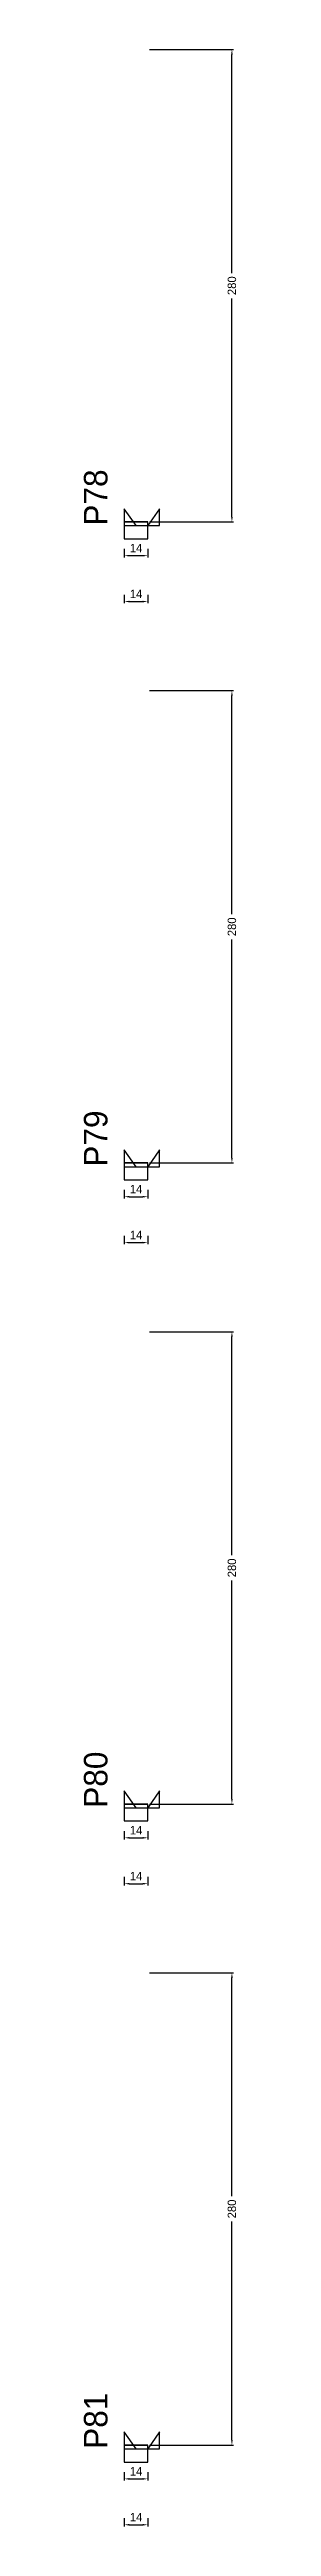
# Model space of a CAD drawing. Header units: centimetres. Extents: x -10500 to 4105, y -36866 to 295.
# Drawn here: x 3976 to 4067, y -30446 to -28978 of the extents above; entities that cross this region are included whole.
import ezdxf

# ---------------------------------------------------------------- set-up
doc = ezdxf.new("R2010")
doc.units = ezdxf.units.CM
for name, color, linetype in [('NOMENCLATURA', 7, 'Continuous'), ('SARR_2.2x10', 60, 'Continuous'), ('SARR_2.2x7', 40, 'Continuous')]:
    doc.layers.add(name, color=color, linetype=linetype)
doc.dimstyles.new('PAINEL-NOVA', dxfattribs={"dimtxt": 5, "dimasz": 3, "dimexe": 1, "dimexo": 1, "dimgap": 1, "dimtad": 1, "dimcen": 2.5, "dimazin": 3, "dimtfac": 1, "dimtmove": 0, "dimatfit": 3})

msp = doc.modelspace()

# ---------------------------------------------------------------- texts
at = {"layer": 'NOMENCLATURA'}
for s, p in [('P78', (3990, -29260)), ('P79', (3990, -29640)), ('P80', (3990, -30020)), ('P81', (3990, -30400))]:
    msp.add_text(s, height=14, rotation=90, dxfattribs=at).set_placement(p)

# ---------------------------------------------------------------- blocks, each defined once
blk = doc.blocks.new('_CLOSEDFILLED')
at = {"color": 0, "linetype": 'BYBLOCK'}
blk.add_solid([(-1, 0.16), (0, 0), (-1, -0.16)], dxfattribs=at)
blk = doc.blocks.new('*D2101')
for p, q in [((4000, -30413.8), (4000, -30418.8)), ((4003, -30417.8), (4011, -30417.8)), ((4014, -30413.8), (4014, -30418.8))]:
    blk.add_line(p, q)
at = {"layer": 'Defpoints'}
for p in [(4000, -30412.8), (4000, -30417.8), (4014, -30412.8)]:
    blk.add_point(p, dxfattribs=at)
at = {"layer": 'SARR_2.2x10', "xscale": 3, "yscale": 3, "rotation": 180}
blk.add_blockref('_CLOSEDFILLED', (4000, -30417.8), dxfattribs=at)
at = {"layer": 'SARR_2.2x10', "xscale": 3, "yscale": 3}
blk.add_blockref('_CLOSEDFILLED', (4014, -30417.8), dxfattribs=at)
at = {"layer": 'SARR_2.2x10', "insert": (4007, -30413.3), "char_height": 5, "attachment_point": 5}
blk.add_mtext('14', dxfattribs=at)
blk = doc.blocks.new('*D2102')
for p, q in [((4015, -30117.8), (4065, -30117.8)), ((4064, -30250.3), (4064, -30120.8)), ((4064, -30394.8), (4064, -30265.3)), ((4015, -30397.8), (4065, -30397.8))]:
    blk.add_line(p, q)
at = {"layer": 'Defpoints'}
for p in [(4014, -30117.8), (4014, -30397.8), (4064, -30397.8)]:
    blk.add_point(p, dxfattribs=at)
at = {"layer": 'SARR_2.2x10', "xscale": 3, "yscale": 3}
for p, rotation in [((4064, -30117.8), 90), ((4064, -30397.8), 270)]:
    blk.add_blockref('_CLOSEDFILLED', p, dxfattribs=dict(at, rotation=rotation))
at = {"layer": 'SARR_2.2x10', "insert": (4064, -30257.8), "char_height": 5, "attachment_point": 5, "rotation": 90}
blk.add_mtext('280', dxfattribs=at)
blk = doc.blocks.new('*D2103')
for p, q in [((4015, -30117.8), (4065, -30117.8)), ((4064, -30250.3), (4064, -30120.8)), ((4064, -30394.8), (4064, -30265.3)), ((4015, -30397.8), (4065, -30397.8))]:
    blk.add_line(p, q)
at = {"layer": 'Defpoints'}
for p in [(4014, -30117.8), (4014, -30397.8), (4064, -30397.8)]:
    blk.add_point(p, dxfattribs=at)
at = {"layer": 'SARR_2.2x10', "xscale": 3, "yscale": 3}
for p, rotation in [((4064, -30117.8), 90), ((4064, -30397.8), 270)]:
    blk.add_blockref('_CLOSEDFILLED', p, dxfattribs=dict(at, rotation=rotation))
at = {"layer": 'SARR_2.2x10', "insert": (4064, -30257.8), "char_height": 5, "attachment_point": 5, "rotation": 90}
blk.add_mtext('280', dxfattribs=at)
blk = doc.blocks.new('*D2104')
for p, q in [((4015, -30117.8), (4065, -30117.8)), ((4064, -30250.3), (4064, -30120.8)), ((4064, -30394.8), (4064, -30265.3)), ((4015, -30397.8), (4065, -30397.8))]:
    blk.add_line(p, q)
at = {"layer": 'Defpoints'}
for p in [(4014, -30117.8), (4014, -30397.8), (4064, -30397.8)]:
    blk.add_point(p, dxfattribs=at)
at = {"layer": 'SARR_2.2x10', "xscale": 3, "yscale": 3}
for p, rotation in [((4064, -30117.8), 90), ((4064, -30397.8), 270)]:
    blk.add_blockref('_CLOSEDFILLED', p, dxfattribs=dict(at, rotation=rotation))
at = {"layer": 'SARR_2.2x10', "insert": (4064, -30257.8), "char_height": 5, "attachment_point": 5, "rotation": 90}
blk.add_mtext('280', dxfattribs=at)
blk = doc.blocks.new('*D2105')
for p, q in [((4015, -30117.8), (4065, -30117.8)), ((4064, -30250.3), (4064, -30120.8)), ((4064, -30394.8), (4064, -30265.3)), ((4015, -30397.8), (4065, -30397.8))]:
    blk.add_line(p, q)
at = {"layer": 'Defpoints'}
for p in [(4014, -30117.8), (4014, -30397.8), (4064, -30397.8)]:
    blk.add_point(p, dxfattribs=at)
at = {"layer": 'SARR_2.2x10', "xscale": 3, "yscale": 3}
for p, rotation in [((4064, -30117.8), 90), ((4064, -30397.8), 270)]:
    blk.add_blockref('_CLOSEDFILLED', p, dxfattribs=dict(at, rotation=rotation))
at = {"layer": 'SARR_2.2x10', "insert": (4064, -30257.8), "char_height": 5, "attachment_point": 5, "rotation": 90}
blk.add_mtext('280', dxfattribs=at)
blk = doc.blocks.new('*D2106')
for p, q in [((4000, -30441), (4000, -30446)), ((4003, -30445), (4011, -30445)), ((4014, -30441), (4014, -30446))]:
    blk.add_line(p, q)
at = {"layer": 'Defpoints'}
for p in [(4000, -30440), (4000, -30445), (4014, -30440)]:
    blk.add_point(p, dxfattribs=at)
at = {"layer": 'SARR_2.2x10', "xscale": 3, "yscale": 3, "rotation": 180}
blk.add_blockref('_CLOSEDFILLED', (4000, -30445), dxfattribs=at)
at = {"layer": 'SARR_2.2x10', "xscale": 3, "yscale": 3}
blk.add_blockref('_CLOSEDFILLED', (4014, -30445), dxfattribs=at)
at = {"layer": 'SARR_2.2x10', "insert": (4007, -30440.5), "char_height": 5, "attachment_point": 5}
blk.add_mtext('14', dxfattribs=at)
blk = doc.blocks.new('GRA-E')
at = {"layer": 'SARR_2.2x7'}
blk.add_lwpolyline([(0, 0), (7, 0), (0, 10)], close=True, dxfattribs=at)
blk = doc.blocks.new('GRA-D')
at = {"layer": 'SARR_2.2x7'}
blk.add_lwpolyline([(0, 0), (7, 0), (7, 10)], close=True, dxfattribs=at)
blk = doc.blocks.new('*D2075')
for p, q in [((4000, -30033.8), (4000, -30038.8)), ((4003, -30037.8), (4011, -30037.8)), ((4014, -30033.8), (4014, -30038.8))]:
    blk.add_line(p, q)
at = {"layer": 'Defpoints'}
for p in [(4000, -30032.8), (4000, -30037.8), (4014, -30032.8)]:
    blk.add_point(p, dxfattribs=at)
at = {"layer": 'SARR_2.2x10', "xscale": 3, "yscale": 3, "rotation": 180}
blk.add_blockref('_CLOSEDFILLED', (4000, -30037.8), dxfattribs=at)
at = {"layer": 'SARR_2.2x10', "xscale": 3, "yscale": 3}
blk.add_blockref('_CLOSEDFILLED', (4014, -30037.8), dxfattribs=at)
at = {"layer": 'SARR_2.2x10', "insert": (4007, -30033.3), "char_height": 5, "attachment_point": 5}
blk.add_mtext('14', dxfattribs=at)
blk = doc.blocks.new('*D2076')
for p, q in [((4015, -29737.8), (4065, -29737.8)), ((4064, -29870.3), (4064, -29740.8)), ((4064, -30014.8), (4064, -29885.3)), ((4015, -30017.8), (4065, -30017.8))]:
    blk.add_line(p, q)
at = {"layer": 'Defpoints'}
for p in [(4014, -29737.8), (4014, -30017.8), (4064, -30017.8)]:
    blk.add_point(p, dxfattribs=at)
at = {"layer": 'SARR_2.2x10', "xscale": 3, "yscale": 3}
for p, rotation in [((4064, -29737.8), 90), ((4064, -30017.8), 270)]:
    blk.add_blockref('_CLOSEDFILLED', p, dxfattribs=dict(at, rotation=rotation))
at = {"layer": 'SARR_2.2x10', "insert": (4064, -29877.8), "char_height": 5, "attachment_point": 5, "rotation": 90}
blk.add_mtext('280', dxfattribs=at)
blk = doc.blocks.new('*D2077')
for p, q in [((4015, -29737.8), (4065, -29737.8)), ((4064, -29870.3), (4064, -29740.8)), ((4064, -30014.8), (4064, -29885.3)), ((4015, -30017.8), (4065, -30017.8))]:
    blk.add_line(p, q)
at = {"layer": 'Defpoints'}
for p in [(4014, -29737.8), (4014, -30017.8), (4064, -30017.8)]:
    blk.add_point(p, dxfattribs=at)
at = {"layer": 'SARR_2.2x10', "xscale": 3, "yscale": 3}
for p, rotation in [((4064, -29737.8), 90), ((4064, -30017.8), 270)]:
    blk.add_blockref('_CLOSEDFILLED', p, dxfattribs=dict(at, rotation=rotation))
at = {"layer": 'SARR_2.2x10', "insert": (4064, -29877.8), "char_height": 5, "attachment_point": 5, "rotation": 90}
blk.add_mtext('280', dxfattribs=at)
blk = doc.blocks.new('*D2078')
for p, q in [((4015, -29737.8), (4065, -29737.8)), ((4064, -29870.3), (4064, -29740.8)), ((4064, -30014.8), (4064, -29885.3)), ((4015, -30017.8), (4065, -30017.8))]:
    blk.add_line(p, q)
at = {"layer": 'Defpoints'}
for p in [(4014, -29737.8), (4014, -30017.8), (4064, -30017.8)]:
    blk.add_point(p, dxfattribs=at)
at = {"layer": 'SARR_2.2x10', "xscale": 3, "yscale": 3}
for p, rotation in [((4064, -29737.8), 90), ((4064, -30017.8), 270)]:
    blk.add_blockref('_CLOSEDFILLED', p, dxfattribs=dict(at, rotation=rotation))
at = {"layer": 'SARR_2.2x10', "insert": (4064, -29877.8), "char_height": 5, "attachment_point": 5, "rotation": 90}
blk.add_mtext('280', dxfattribs=at)
blk = doc.blocks.new('*D2079')
for p, q in [((4015, -29737.8), (4065, -29737.8)), ((4064, -29870.3), (4064, -29740.8)), ((4064, -30014.8), (4064, -29885.3)), ((4015, -30017.8), (4065, -30017.8))]:
    blk.add_line(p, q)
at = {"layer": 'Defpoints'}
for p in [(4014, -29737.8), (4014, -30017.8), (4064, -30017.8)]:
    blk.add_point(p, dxfattribs=at)
at = {"layer": 'SARR_2.2x10', "xscale": 3, "yscale": 3}
for p, rotation in [((4064, -29737.8), 90), ((4064, -30017.8), 270)]:
    blk.add_blockref('_CLOSEDFILLED', p, dxfattribs=dict(at, rotation=rotation))
at = {"layer": 'SARR_2.2x10', "insert": (4064, -29877.8), "char_height": 5, "attachment_point": 5, "rotation": 90}
blk.add_mtext('280', dxfattribs=at)
blk = doc.blocks.new('*D2080')
for p, q in [((4000, -30061), (4000, -30066)), ((4003, -30065), (4011, -30065)), ((4014, -30061), (4014, -30066))]:
    blk.add_line(p, q)
at = {"layer": 'Defpoints'}
for p in [(4000, -30060), (4000, -30065), (4014, -30060)]:
    blk.add_point(p, dxfattribs=at)
at = {"layer": 'SARR_2.2x10', "xscale": 3, "yscale": 3, "rotation": 180}
blk.add_blockref('_CLOSEDFILLED', (4000, -30065), dxfattribs=at)
at = {"layer": 'SARR_2.2x10', "xscale": 3, "yscale": 3}
blk.add_blockref('_CLOSEDFILLED', (4014, -30065), dxfattribs=at)
at = {"layer": 'SARR_2.2x10', "insert": (4007, -30060.5), "char_height": 5, "attachment_point": 5}
blk.add_mtext('14', dxfattribs=at)
blk = doc.blocks.new('*D2049')
for p, q in [((4000, -29653.8), (4000, -29658.8)), ((4014, -29653.8), (4014, -29658.8)), ((4003, -29657.8), (4011, -29657.8))]:
    blk.add_line(p, q)
at = {"layer": 'Defpoints'}
for p in [(4000, -29652.8), (4014, -29652.8), (4000, -29657.8)]:
    blk.add_point(p, dxfattribs=at)
at = {"layer": 'SARR_2.2x10', "xscale": 3, "yscale": 3, "rotation": 180}
blk.add_blockref('_CLOSEDFILLED', (4000, -29657.8), dxfattribs=at)
at = {"layer": 'SARR_2.2x10', "xscale": 3, "yscale": 3}
blk.add_blockref('_CLOSEDFILLED', (4014, -29657.8), dxfattribs=at)
at = {"layer": 'SARR_2.2x10', "insert": (4007, -29653.3), "char_height": 5, "attachment_point": 5}
blk.add_mtext('14', dxfattribs=at)
blk = doc.blocks.new('*D2050')
for p, q in [((4015, -29357.8), (4065, -29357.8)), ((4064, -29490.3), (4064, -29360.8)), ((4064, -29634.8), (4064, -29505.3)), ((4015, -29637.8), (4065, -29637.8))]:
    blk.add_line(p, q)
at = {"layer": 'Defpoints'}
for p in [(4014, -29357.8), (4014, -29637.8), (4064, -29637.8)]:
    blk.add_point(p, dxfattribs=at)
at = {"layer": 'SARR_2.2x10', "xscale": 3, "yscale": 3}
for p, rotation in [((4064, -29357.8), 90), ((4064, -29637.8), 270)]:
    blk.add_blockref('_CLOSEDFILLED', p, dxfattribs=dict(at, rotation=rotation))
at = {"layer": 'SARR_2.2x10', "insert": (4064, -29497.8), "char_height": 5, "attachment_point": 5, "rotation": 90}
blk.add_mtext('280', dxfattribs=at)
blk = doc.blocks.new('*D2051')
for p, q in [((4015, -29357.8), (4065, -29357.8)), ((4064, -29490.3), (4064, -29360.8)), ((4064, -29634.8), (4064, -29505.3)), ((4015, -29637.8), (4065, -29637.8))]:
    blk.add_line(p, q)
at = {"layer": 'Defpoints'}
for p in [(4014, -29357.8), (4014, -29637.8), (4064, -29637.8)]:
    blk.add_point(p, dxfattribs=at)
at = {"layer": 'SARR_2.2x10', "xscale": 3, "yscale": 3}
for p, rotation in [((4064, -29357.8), 90), ((4064, -29637.8), 270)]:
    blk.add_blockref('_CLOSEDFILLED', p, dxfattribs=dict(at, rotation=rotation))
at = {"layer": 'SARR_2.2x10', "insert": (4064, -29497.8), "char_height": 5, "attachment_point": 5, "rotation": 90}
blk.add_mtext('280', dxfattribs=at)
blk = doc.blocks.new('*D2052')
for p, q in [((4015, -29357.8), (4065, -29357.8)), ((4064, -29490.3), (4064, -29360.8)), ((4064, -29634.8), (4064, -29505.3)), ((4015, -29637.8), (4065, -29637.8))]:
    blk.add_line(p, q)
at = {"layer": 'Defpoints'}
for p in [(4014, -29357.8), (4014, -29637.8), (4064, -29637.8)]:
    blk.add_point(p, dxfattribs=at)
at = {"layer": 'SARR_2.2x10', "xscale": 3, "yscale": 3}
for p, rotation in [((4064, -29357.8), 90), ((4064, -29637.8), 270)]:
    blk.add_blockref('_CLOSEDFILLED', p, dxfattribs=dict(at, rotation=rotation))
at = {"layer": 'SARR_2.2x10', "insert": (4064, -29497.8), "char_height": 5, "attachment_point": 5, "rotation": 90}
blk.add_mtext('280', dxfattribs=at)
blk = doc.blocks.new('*D2053')
for p, q in [((4015, -29357.8), (4065, -29357.8)), ((4064, -29490.3), (4064, -29360.8)), ((4064, -29634.8), (4064, -29505.3)), ((4015, -29637.8), (4065, -29637.8))]:
    blk.add_line(p, q)
at = {"layer": 'Defpoints'}
for p in [(4014, -29357.8), (4014, -29637.8), (4064, -29637.8)]:
    blk.add_point(p, dxfattribs=at)
at = {"layer": 'SARR_2.2x10', "xscale": 3, "yscale": 3}
for p, rotation in [((4064, -29357.8), 90), ((4064, -29637.8), 270)]:
    blk.add_blockref('_CLOSEDFILLED', p, dxfattribs=dict(at, rotation=rotation))
at = {"layer": 'SARR_2.2x10', "insert": (4064, -29497.8), "char_height": 5, "attachment_point": 5, "rotation": 90}
blk.add_mtext('280', dxfattribs=at)
blk = doc.blocks.new('*D2054')
for p, q in [((4000, -29681), (4000, -29686)), ((4003, -29685), (4011, -29685)), ((4014, -29681), (4014, -29686))]:
    blk.add_line(p, q)
at = {"layer": 'Defpoints'}
for p in [(4000, -29680), (4000, -29685), (4014, -29680)]:
    blk.add_point(p, dxfattribs=at)
at = {"layer": 'SARR_2.2x10', "xscale": 3, "yscale": 3, "rotation": 180}
blk.add_blockref('_CLOSEDFILLED', (4000, -29685), dxfattribs=at)
at = {"layer": 'SARR_2.2x10', "xscale": 3, "yscale": 3}
blk.add_blockref('_CLOSEDFILLED', (4014, -29685), dxfattribs=at)
at = {"layer": 'SARR_2.2x10', "insert": (4007, -29680.5), "char_height": 5, "attachment_point": 5}
blk.add_mtext('14', dxfattribs=at)
blk = doc.blocks.new('*D2023')
for p, q in [((4000, -29273.8), (4000, -29278.8)), ((4014, -29273.8), (4014, -29278.8)), ((4003, -29277.8), (4011, -29277.8))]:
    blk.add_line(p, q)
at = {"layer": 'Defpoints'}
for p in [(4000, -29272.8), (4014, -29272.8), (4000, -29277.8)]:
    blk.add_point(p, dxfattribs=at)
at = {"layer": 'SARR_2.2x10', "xscale": 3, "yscale": 3, "rotation": 180}
blk.add_blockref('_CLOSEDFILLED', (4000, -29277.8), dxfattribs=at)
at = {"layer": 'SARR_2.2x10', "xscale": 3, "yscale": 3}
blk.add_blockref('_CLOSEDFILLED', (4014, -29277.8), dxfattribs=at)
at = {"layer": 'SARR_2.2x10', "insert": (4007, -29273.3), "char_height": 5, "attachment_point": 5}
blk.add_mtext('14', dxfattribs=at)
blk = doc.blocks.new('*D2024')
for p, q in [((4015, -28977.8), (4065, -28977.8)), ((4064, -29110.3), (4064, -28980.8)), ((4064, -29254.8), (4064, -29125.3)), ((4015, -29257.8), (4065, -29257.8))]:
    blk.add_line(p, q)
at = {"layer": 'Defpoints'}
for p in [(4014, -28977.8), (4014, -29257.8), (4064, -29257.8)]:
    blk.add_point(p, dxfattribs=at)
at = {"layer": 'SARR_2.2x10', "xscale": 3, "yscale": 3}
for p, rotation in [((4064, -28977.8), 90), ((4064, -29257.8), 270)]:
    blk.add_blockref('_CLOSEDFILLED', p, dxfattribs=dict(at, rotation=rotation))
at = {"layer": 'SARR_2.2x10', "insert": (4064, -29117.8), "char_height": 5, "attachment_point": 5, "rotation": 90}
blk.add_mtext('280', dxfattribs=at)
blk = doc.blocks.new('*D2025')
for p, q in [((4015, -28977.8), (4065, -28977.8)), ((4064, -29110.3), (4064, -28980.8)), ((4064, -29254.8), (4064, -29125.3)), ((4015, -29257.8), (4065, -29257.8))]:
    blk.add_line(p, q)
at = {"layer": 'Defpoints'}
for p in [(4014, -28977.8), (4014, -29257.8), (4064, -29257.8)]:
    blk.add_point(p, dxfattribs=at)
at = {"layer": 'SARR_2.2x10', "xscale": 3, "yscale": 3}
for p, rotation in [((4064, -28977.8), 90), ((4064, -29257.8), 270)]:
    blk.add_blockref('_CLOSEDFILLED', p, dxfattribs=dict(at, rotation=rotation))
at = {"layer": 'SARR_2.2x10', "insert": (4064, -29117.8), "char_height": 5, "attachment_point": 5, "rotation": 90}
blk.add_mtext('280', dxfattribs=at)
blk = doc.blocks.new('*D2026')
for p, q in [((4015, -28977.8), (4065, -28977.8)), ((4064, -29110.3), (4064, -28980.8)), ((4064, -29254.8), (4064, -29125.3)), ((4015, -29257.8), (4065, -29257.8))]:
    blk.add_line(p, q)
at = {"layer": 'Defpoints'}
for p in [(4014, -28977.8), (4014, -29257.8), (4064, -29257.8)]:
    blk.add_point(p, dxfattribs=at)
at = {"layer": 'SARR_2.2x10', "xscale": 3, "yscale": 3}
for p, rotation in [((4064, -28977.8), 90), ((4064, -29257.8), 270)]:
    blk.add_blockref('_CLOSEDFILLED', p, dxfattribs=dict(at, rotation=rotation))
at = {"layer": 'SARR_2.2x10', "insert": (4064, -29117.8), "char_height": 5, "attachment_point": 5, "rotation": 90}
blk.add_mtext('280', dxfattribs=at)
blk = doc.blocks.new('*D2027')
for p, q in [((4015, -28977.8), (4065, -28977.8)), ((4064, -29110.3), (4064, -28980.8)), ((4064, -29254.8), (4064, -29125.3)), ((4015, -29257.8), (4065, -29257.8))]:
    blk.add_line(p, q)
at = {"layer": 'Defpoints'}
for p in [(4014, -28977.8), (4014, -29257.8), (4064, -29257.8)]:
    blk.add_point(p, dxfattribs=at)
at = {"layer": 'SARR_2.2x10', "xscale": 3, "yscale": 3}
for p, rotation in [((4064, -28977.8), 90), ((4064, -29257.8), 270)]:
    blk.add_blockref('_CLOSEDFILLED', p, dxfattribs=dict(at, rotation=rotation))
at = {"layer": 'SARR_2.2x10', "insert": (4064, -29117.8), "char_height": 5, "attachment_point": 5, "rotation": 90}
blk.add_mtext('280', dxfattribs=at)
blk = doc.blocks.new('*D2028')
for p, q in [((4000, -29301), (4000, -29306)), ((4003, -29305), (4011, -29305)), ((4014, -29301), (4014, -29306))]:
    blk.add_line(p, q)
at = {"layer": 'Defpoints'}
for p in [(4000, -29300), (4000, -29305), (4014, -29300)]:
    blk.add_point(p, dxfattribs=at)
at = {"layer": 'SARR_2.2x10', "xscale": 3, "yscale": 3, "rotation": 180}
blk.add_blockref('_CLOSEDFILLED', (4000, -29305), dxfattribs=at)
at = {"layer": 'SARR_2.2x10', "xscale": 3, "yscale": 3}
blk.add_blockref('_CLOSEDFILLED', (4014, -29305), dxfattribs=at)
at = {"layer": 'SARR_2.2x10', "insert": (4007, -29300.5), "char_height": 5, "attachment_point": 5}
blk.add_mtext('14', dxfattribs=at)

# ---------------------------------------------------------------- dimensions: what is measured, and where the dimension line sits
at = {"layer": 'SARR_2.2x10'}
for base, p1, p2, picture, middle in [((4064, -29257.8), (4014, -29257.8), (4014, -28977.8), '*D2024', (4064, -29117.8)), ((4064, -29257.8), (4014, -29257.8), (4014, -28977.8), '*D2025', (4064, -29117.8)), ((4064, -29257.8), (4014, -29257.8), (4014, -28977.8), '*D2026', (4064, -29117.8)), ((4064, -29257.8), (4014, -29257.8), (4014, -28977.8), '*D2027', (4064, -29117.8)), ((4064, -29637.8), (4014, -29637.8), (4014, -29357.8), '*D2050', (4064, -29497.8)), ((4064, -29637.8), (4014, -29637.8), (4014, -29357.8), '*D2051', (4064, -29497.8)), ((4064, -29637.8), (4014, -29637.8), (4014, -29357.8), '*D2052', (4064, -29497.8)), ((4064, -29637.8), (4014, -29637.8), (4014, -29357.8), '*D2053', (4064, -29497.8)), ((4064, -30017.8), (4014, -30017.8), (4014, -29737.8), '*D2076', (4064, -29877.8)), ((4064, -30017.8), (4014, -30017.8), (4014, -29737.8), '*D2077', (4064, -29877.8)), ((4064, -30017.8), (4014, -30017.8), (4014, -29737.8), '*D2078', (4064, -29877.8)), ((4064, -30017.8), (4014, -30017.8), (4014, -29737.8), '*D2079', (4064, -29877.8)), ((4064, -30397.8), (4014, -30397.8), (4014, -30117.8), '*D2102', (4064, -30257.8)), ((4064, -30397.8), (4014, -30397.8), (4014, -30117.8), '*D2103', (4064, -30257.8)), ((4064, -30397.8), (4014, -30397.8), (4014, -30117.8), '*D2104', (4064, -30257.8)), ((4064, -30397.8), (4014, -30397.8), (4014, -30117.8), '*D2105', (4064, -30257.8))]:
    dim = msp.add_linear_dim(base=base, p1=p1, p2=p2, angle=90, dimstyle='PAINEL-NOVA', dxfattribs=at)
    dim.commit()
    dim.dimension.update_dxf_attribs({"geometry": picture, "text_midpoint": middle})
for base, p1, p2, picture, middle in [((4000, -29277.8), (4000, -29272.8), (4014, -29272.8), '*D2023', (4007, -29273.3)), ((4000, -29305), (4000, -29300), (4014, -29300), '*D2028', (4007, -29300.5)), ((4000, -29657.8), (4000, -29652.8), (4014, -29652.8), '*D2049', (4007, -29653.3)), ((4000, -29685), (4000, -29680), (4014, -29680), '*D2054', (4007, -29680.5)), ((4000, -30037.8), (4000, -30032.8), (4014, -30032.8), '*D2075', (4007, -30033.3)), ((4000, -30065), (4000, -30060), (4014, -30060), '*D2080', (4007, -30060.5)), ((4000, -30417.8), (4000, -30412.8), (4014, -30412.8), '*D2101', (4007, -30413.3)), ((4000, -30445), (4000, -30440), (4014, -30440), '*D2106', (4007, -30440.5))]:
    dim = msp.add_linear_dim(base=base, p1=p1, p2=p2, dimstyle='PAINEL-NOVA', dxfattribs=at)
    dim.commit()
    dim.dimension.update_dxf_attribs({"geometry": picture, "text_midpoint": middle})

# ---------------------------------------------------------------- linework, layer by layer
at = {"layer": 'SARR_2.2x10'}
for p, q in [((4014, -29257.8), (4000, -29257.8)), ((4000, -29257.8), (4000, -29267.8)), ((4014, -29267.8), (4014, -29257.8)), ((4000, -29267.8), (4014, -29267.8)), ((4014, -29637.8), (4000, -29637.8)), ((4000, -29637.8), (4000, -29647.8)), ((4014, -29647.8), (4014, -29637.8)), ((4000, -29647.8), (4014, -29647.8)), ((4014, -30017.8), (4000, -30017.8)), ((4000, -30017.8), (4000, -30027.8)), ((4014, -30027.8), (4014, -30017.8)), ((4000, -30027.8), (4014, -30027.8)), ((4014, -30397.8), (4000, -30397.8)), ((4000, -30397.8), (4000, -30407.8)), ((4014, -30407.8), (4014, -30397.8)), ((4000, -30407.8), (4014, -30407.8))]:
    msp.add_line(p, q, dxfattribs=at)
at = {"layer": 'SARR_2.2x7'}
for p, q in [((4014, -29257.8), (4000, -29257.8)), ((4000, -29257.8), (4000, -29260)), ((4000, -29257.8), (4007, -29257.8)), ((4000, -29257.8), (4007, -29257.8)), ((4000, -29257.8), (4007, -29257.8)), ((4000, -29257.8), (4007, -29257.8)), ((4000, -29260), (4014, -29260)), ((4007, -29257.8), (4014, -29257.8)), ((4007, -29257.8), (4014, -29257.8)), ((4007, -29257.8), (4014, -29257.8)), ((4007, -29257.8), (4014, -29257.8)), ((4014, -29260), (4014, -29257.8)), ((4014, -29637.8), (4000, -29637.8)), ((4000, -29637.8), (4000, -29640)), ((4000, -29637.8), (4007, -29637.8)), ((4000, -29637.8), (4007, -29637.8)), ((4000, -29637.8), (4007, -29637.8)), ((4000, -29637.8), (4007, -29637.8)), ((4000, -29640), (4014, -29640)), ((4007, -29637.8), (4014, -29637.8)), ((4007, -29637.8), (4014, -29637.8)), ((4007, -29637.8), (4014, -29637.8)), ((4007, -29637.8), (4014, -29637.8)), ((4014, -29640), (4014, -29637.8)), ((4014, -30017.8), (4000, -30017.8)), ((4000, -30017.8), (4000, -30020)), ((4000, -30017.8), (4007, -30017.8)), ((4000, -30017.8), (4007, -30017.8)), ((4000, -30017.8), (4007, -30017.8)), ((4000, -30017.8), (4007, -30017.8)), ((4000, -30020), (4014, -30020)), ((4007, -30017.8), (4014, -30017.8)), ((4007, -30017.8), (4014, -30017.8)), ((4007, -30017.8), (4014, -30017.8)), ((4007, -30017.8), (4014, -30017.8)), ((4014, -30020), (4014, -30017.8)), ((4014, -30397.8), (4000, -30397.8)), ((4000, -30397.8), (4000, -30400)), ((4000, -30397.8), (4007, -30397.8)), ((4000, -30397.8), (4007, -30397.8)), ((4000, -30397.8), (4007, -30397.8)), ((4000, -30397.8), (4007, -30397.8)), ((4000, -30400), (4014, -30400)), ((4007, -30397.8), (4014, -30397.8)), ((4007, -30397.8), (4014, -30397.8)), ((4007, -30397.8), (4014, -30397.8)), ((4007, -30397.8), (4014, -30397.8)), ((4014, -30400), (4014, -30397.8))]:
    msp.add_line(p, q, dxfattribs=at)

# ---------------------------------------------------------------- block references
for name, p in [('GRA-E', (4000, -29260)), ('GRA-D', (4014, -29260)), ('GRA-E', (4000, -29640)), ('GRA-D', (4014, -29640)), ('GRA-E', (4000, -30020)), ('GRA-D', (4014, -30020)), ('GRA-E', (4000, -30400)), ('GRA-D', (4014, -30400))]:
    msp.add_blockref(name, p, dxfattribs=at)

msp.set_redraw_order([(e.dxf.handle, doc.entitydb.next_handle()) for e in msp.query("TEXT MTEXT ATTDEF DIMENSION ARC_DIMENSION")])  # texts and dimensions are drawn at this point

doc.saveas('drawing.dxf')
